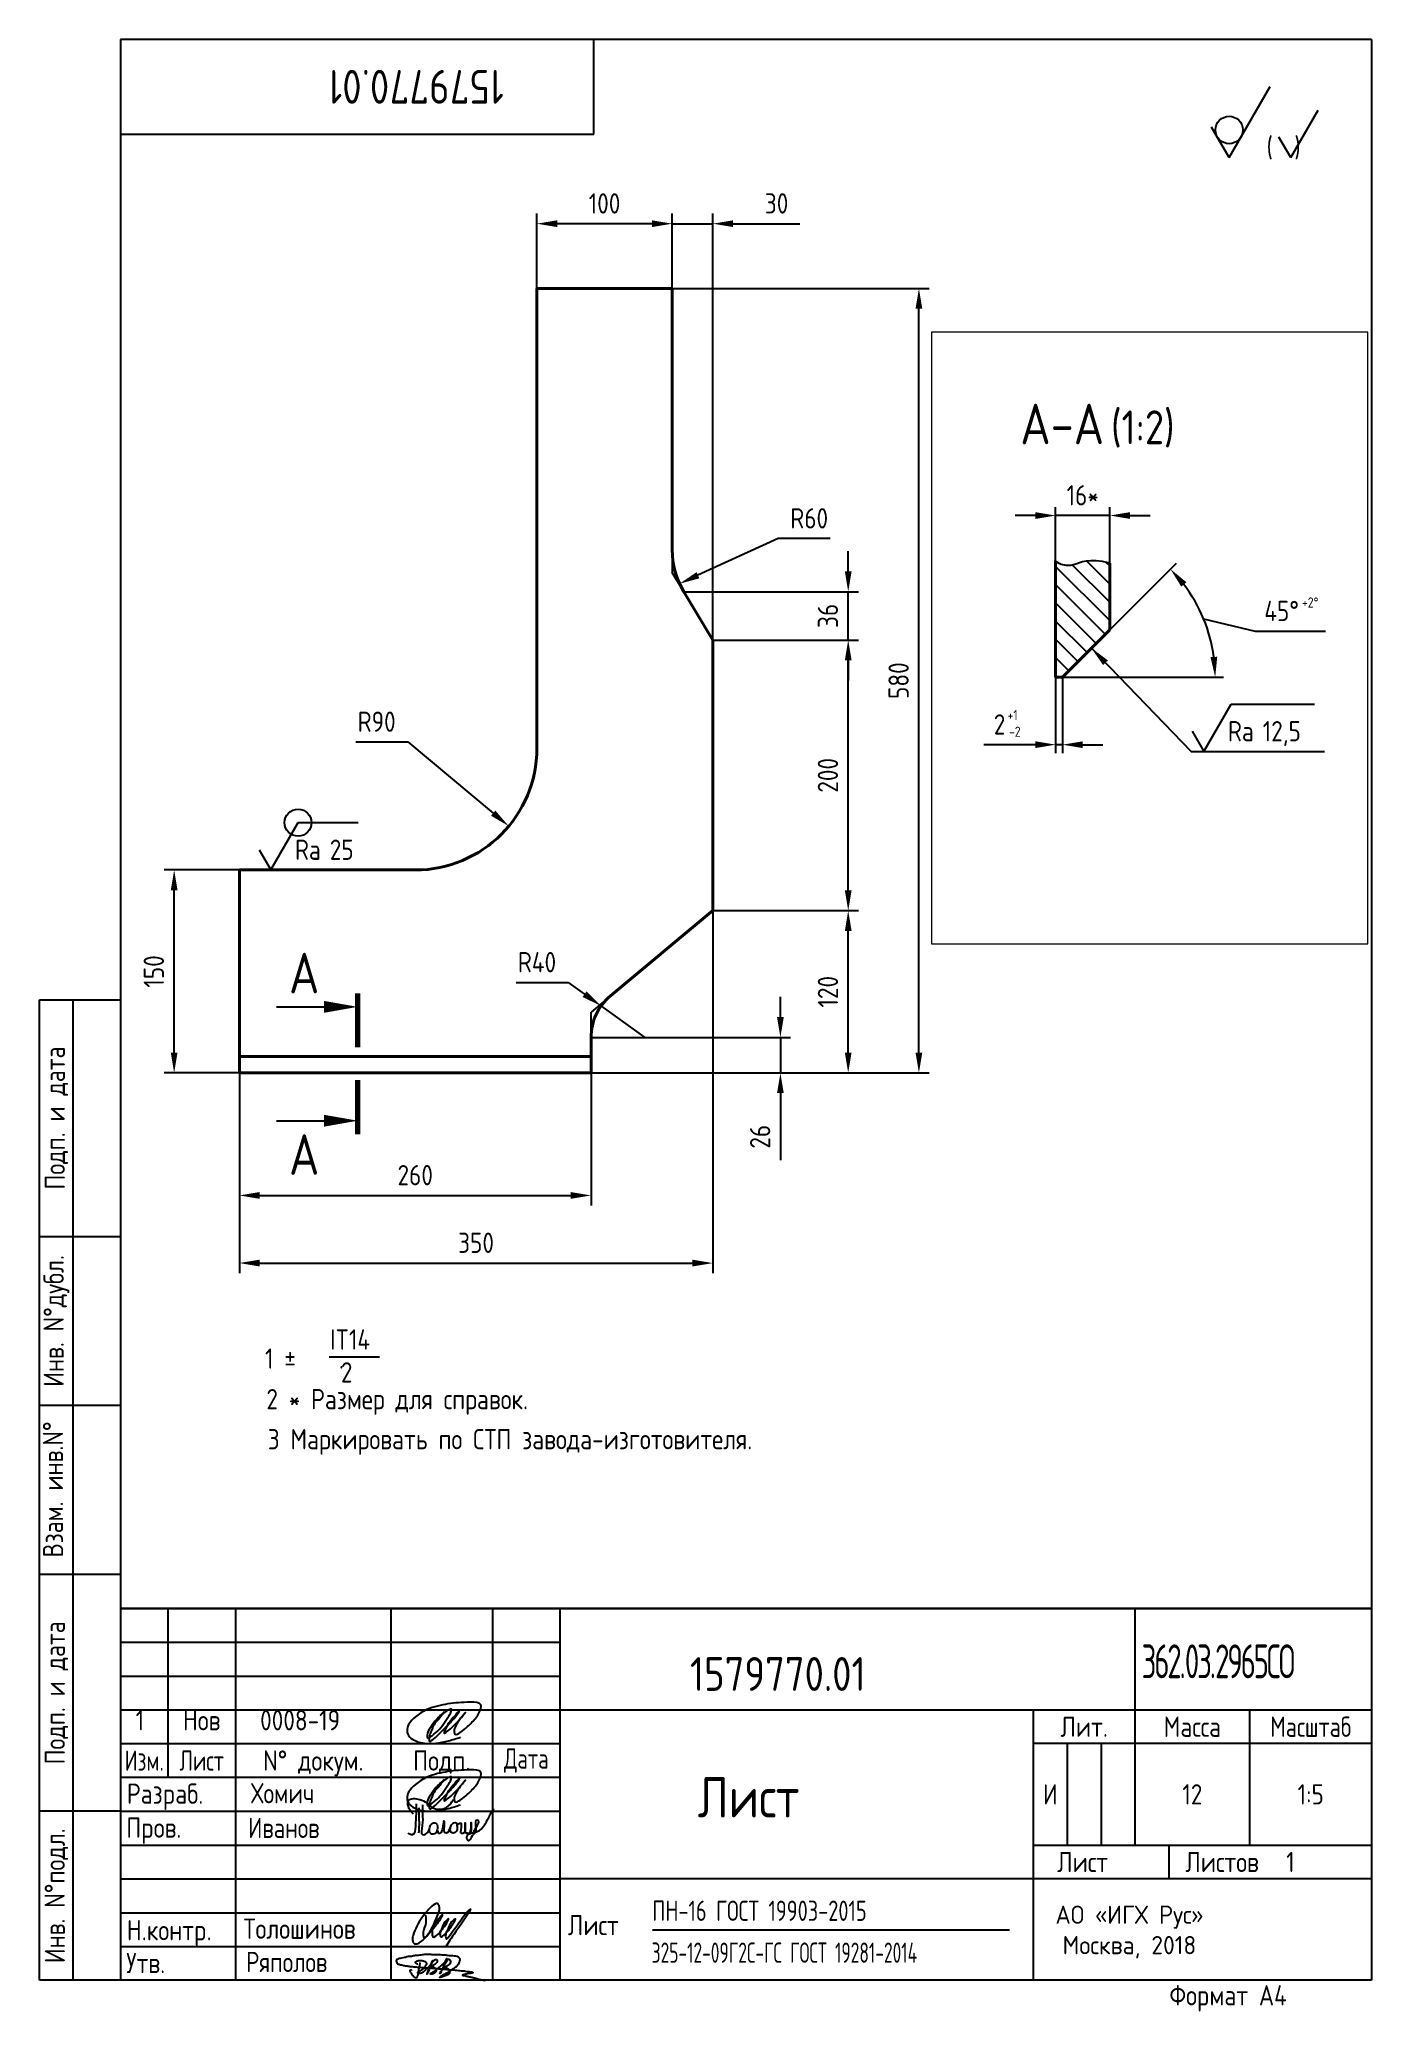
# Paper-space layout 'A4_protect' of a CAD drawing. Header units: millimetres. Extents: x 8 to 205, y 0 to 292.
# The model-space entities are those that its viewports show. They can reach past a viewport. Long polylines and large blocks are cut down to what shows.
import ezdxf
from ezdxf.enums import TextEntityAlignment as Align

# ---------------------------------------------------------------- set-up
doc = ezdxf.new("R2010")
doc.units = ezdxf.units.MM
doc.header["$LTSCALE"] = 5
doc.linetypes.add('PHANTOM', pattern=[2.5, 1.25, -0.25, 0.25, -0.25, 0.25, -0.25])
doc.layers.add('AM_VIEWS', color=1, linetype='Continuous', lineweight=5, plot=False)
for name, color, linetype in [('Bord', 1, 'Continuous'), ('Cont', 6, 'Continuous'), ('DIM', 7, 'Continuous'), ('Hatch', 2, 'Continuous'), ('PHAN', 5, 'PHANTOM'), ('Text', 3, 'Continuous'), ('Textb', 6, 'Continuous'), ('VPORTI', 7, 'Continuous')]:
    doc.layers.add(name, color=color, linetype=linetype)
doc.layers.add('Con', color=6, linetype='Continuous', lineweight=15)
doc.layers.get('VPORTI').off()
doc.styles.add('Style1', font='romans.shx', dxfattribs={"width": 0.8})
doc.dimstyles.new('Anqular_2', dxfattribs={"dimscale": 2, "dimtxt": 3, "dimasz": 3, "dimexe": 1.25, "dimexo": 0, "dimgap": 1.5, "dimtad": 2, "dimtoh": 1, "dimtxsty": 'Style1', "dimcen": 2.5, "dimclrt": 3, "dimadec": 0, "dimazin": 0, "dimtfac": 1, "dimtmove": 1, "dimatfit": 3, "dimfxl": 1, "dimarcsym": 0})
doc.dimstyles.new('Copy(2) of LIN5', dxfattribs={"dimscale": 5, "dimtxt": 3, "dimasz": 3, "dimexe": 1.5, "dimexo": 0, "dimgap": 1.5, "dimtad": 1, "dimtoh": 1, "dimdec": 0, "dimzin": 13, "dimdsep": 46, "dimtxsty": 'Style1', "dimcen": 0, "dimclrt": 3, "dimadec": 0, "dimazin": 0, "dimtfac": 1, "dimtdec": 0, "dimtmove": 0, "dimatfit": 3, "dimfxl": 1, "dimtolj": 1, "dimtzin": 13, "dimarcsym": 0})
doc.dimstyles.new('LIN5', dxfattribs={"dimscale": 5, "dimtxt": 3, "dimasz": 3, "dimexe": 1.5, "dimexo": 0, "dimgap": 1.5, "dimtad": 1, "dimdec": 0, "dimzin": 13, "dimdsep": 46, "dimtxsty": 'Style1', "dimcen": 0, "dimclrt": 3, "dimadec": 0, "dimazin": 0, "dimtfac": 1, "dimtdec": 0, "dimtmove": 0, "dimatfit": 3, "dimfxl": 1, "dimtolj": 1, "dimtzin": 13, "dimarcsym": 0})
doc.dimstyles.new('Lin_2', dxfattribs={"dimscale": 2, "dimtxt": 3, "dimasz": 3, "dimexe": 1.25, "dimexo": 0, "dimgap": 1.5, "dimtad": 1, "dimtxsty": 'Style1', "dimcen": 2.5, "dimclrt": 3, "dimadec": 0, "dimazin": 0, "dimtfac": 1, "dimtmove": 0, "dimatfit": 3, "dimfxl": 1, "dimarcsym": 0})

psp = doc.layouts.new('A4_protect')

# ---------------------------------------------------------------- texts
at = {"layer": 'Con', "insert": (170.99, 54.67), "char_height": 5, "width": 72.4235, "attachment_point": 1, "line_spacing_factor": 0.8, "style": 'Style1'}
psp.add_mtext('{\\W0.6;\\T0.8;362.03.2965СО}', dxfattribs=at)
at = {"layer": 'Text', "style": 'Style1', "width": 0.8}
for s, p in [('Подп. и дата', (10.5, 132.5)), ('Инв. N%%dдубл.', (10.5, 102.5)), ('Взам. инв.N%%d ', (10, 78.38)), ('Подп. и дата', (10.5, 47.5)), ('Инв. N%%dподл.', (10.5, 17.5))]:
    psp.add_text(s, height=3, rotation=90, dxfattribs=at).set_placement(p, align=Align.MIDDLE)
at = {"layer": 'Text', "style": 'Style1'}
for s, width, p in [('IT14', 0.8, (50.99, 98.26)), ('1 %%P    .', 0.8, (41.37, 95.44)), (' 2', 0.8, (50.99, 93.4)), ('2 * Размер для справок.', 0.8, (41.57, 89.44)), ('3 Маркировать по СТП завода-изготовителя.', 0.8, (41.77, 83.52)), ('Разpаб.', 0.8, (20.92, 31.1)), ('Хомич', 0.77, (39.29, 31.17)), ('Пpов.', 0.8, (20.84, 26.08)), ('Иванов', 0.77, (38.86, 26.04)), ('Лист', 0.8, (86.15, 11.67)), ('ПН-16 ГОСТ 19903-2015', 0.7, (98.62, 13.79)), ('Н.контp.', 0.8, (20.92, 10.92)), ('Толошинов', 0.8, (38.19, 11.13)), ('Утв.', 0.8, (20.84, 6.06)), ('Ряполов', 0.77, (38.55, 6.21)), ('325-12-09Г2С-ГС ГОСТ 19281-2014', 0.6, (98.54, 7.59)), ('Фоpмат А4', 0.8, (175.11, 1.29))]:
    psp.add_text(s, height=3, dxfattribs=dict(at, width=width)).set_placement(p)
at = {"layer": 'Text', "style": 'Style1', "width": 0.8}
for s, p in [('1', (22.87, 41.96)), ('Нов', (31.99, 41.96)), ('0008-19', (46.55, 41.96))]:
    psp.add_text(s, height=3, dxfattribs=at).set_placement(p, align=Align.CENTER)
at = {"layer": 'Text', "style": 'Style1'}
for s, width, p in [('Лит.', 0.8, (162.5, 42.5)), ('Масса', 0.8, (178.5, 42.5)), ('Масштаб', 0.75, (196, 42.5)), ('Изм.', 0.7, (23.5, 37.5)), ('Лист', 0.7, (32, 37.5)), ('N%%d докум.', 0.8, (48.5, 37.5)), ('Подп.', 0.8, (67.5, 37.5)), ('Лист', 0.8, (162.27, 22.5)), ('Листов', 0.8, (182.9, 22.5))]:
    psp.add_text(s, height=3, dxfattribs=dict(at, width=width)).set_placement(p, align=Align.MIDDLE_CENTER)
at = {"layer": 'Text', "style": 'Style1', "width": 0.7}
psp.add_text('Дата', height=3, dxfattribs=at).set_placement((80, 37.5), align=Align.MIDDLE)
at = {"layer": 'Text', "insert": (169.19, 12.14), "char_height": 2.7, "width": 28.4331, "attachment_point": 5, "style": 'Style1'}
psp.add_mtext('{\\W0.9;АО }«{\\W0.9;ИГХ\\~Рус}»{\\W0.9;\\PМосква, 2018}', dxfattribs=at)
at = {"layer": 'Text', "style": 'Style1', "width": 0.8}
for tag, text, p in [('И', 'И', (157.49, 32.5)), ('12', '', (178.5, 32.5)), ('1:5', '', (196, 32.5))]:
    psp.add_attdef(tag, text=text, height=3, dxfattribs=at).set_placement(p, align=Align.MIDDLE)
psp.add_attdef('1', text='', height=3, dxfattribs=at).set_placement((193, 22.5), align=Align.MIDDLE_CENTER)
at = {"layer": 'Textb', "style": 'Style1', "width": 0.8}
psp.add_text('1579770.01', height=5, rotation=180, dxfattribs=at).set_placement((76.67, 287.5))
for s, height, p in [('1579770.01', 5, (104.21, 47.8)), ('Лист', 6, (105.36, 29.08))]:
    psp.add_text(s, height=height, dxfattribs=at).set_placement(p)

msp = doc.modelspace()

# ---------------------------------------------------------------- texts
at = {"layer": 'Text', "style": 'Style1', "width": 0.8}
for s, p in [('+2%%d', (6885.228, -712.54)), ('+1', (6798.152, -745.863)), ('-2', (6798.56, -750.765))]:
    msp.add_text(s, height=3, dxfattribs=at).set_placement(p)

# ---------------------------------------------------------------- blocks, each defined once
blk = doc.blocks.new('sherISO_12')
at = {"layer": 'Cont'}
for q in [(-15, -6.96), (-23.66, -12.96)]:
    blk.add_line((-21.06, -17.46), q, dxfattribs=at)
blk.add_circle((-21.06, -13.39), 2.03, dxfattribs=at)
at = {"layer": 'Text'}
for q in [(-7.92, -10.46), (-13.69, -14.46)]:
    blk.add_line((-11.96, -17.46), q, dxfattribs=at)
at = {"layer": 'Text', "style": 'Style1', "width": 0.8}
blk.add_text('(  )', height=3, dxfattribs=at).set_placement((-15.53, -17.46))
blk = doc.blocks.new('A$C63F45750')
at = {"layer": 'Text'}
for points, knots in [([(3.17, 2.37), (3.12, 2.38), (3.04, 2.41), (2.94, 2.5), (2.85, 2.57), (2.79, 2.69), (2.87, 2.77), (2.99, 2.84), (3.16, 2.89), (3.36, 2.93), (3.6, 2.95), (3.82, 2.92), (4.05, 2.87), (4.25, 2.78), (4.45, 2.63), (4.46, 2.42), (4.38, 2.26), (4.28, 2.1), (4.17, 1.94), (4.03, 1.78), (3.89, 1.62), (3.75, 1.52), (3.63, 1.43), (3.49, 1.36), (3.35, 1.3), (3.24, 1.25), (3.16, 1.21), (3.12, 1.15), (3.19, 1.1), (3.27, 1.09), (3.4, 1.07), (3.55, 1.07), (3.72, 1.12), (3.92, 1.19), (4.1, 1.34), (4.26, 1.51), (4.44, 1.65), (4.59, 1.81), (4.74, 1.93), (4.84, 2.04), (4.93, 2.14), (5.07, 2.29), (5.19, 2.53), (5.28, 2.68), (5.35, 2.96), (5.23, 2.66), (5.2, 2.44), (5.04, 2.09), (4.95, 1.81), (4.86, 1.57), (4.75, 1.31), (4.67, 1.12), (4.46, 0.78), (4.62, 1.17), (4.71, 1.45), (4.88, 1.74), (5.01, 2), (5.08, 2.19), (5.19, 2.4), (5.32, 2.58), (5.4, 2.75), (5.52, 2.89), (5.65, 3.04), (5.85, 3.1), (6.02, 3.03), (6.08, 2.87), (6.03, 2.7), (5.9, 2.51), (5.7, 2.37), (5.55, 2.23), (5.4, 2.17), (5.31, 2.12), (5.12, 2.09), (5.35, 2.07), (5.48, 2), (5.64, 1.93), (5.75, 1.8), (5.85, 1.67), (5.89, 1.54), (5.89, 1.37), (5.8, 1.2), (5.63, 1.06), (5.41, 0.94), (5.23, 0.86), (5.02, 0.92), (5.13, 1.1), (5.28, 1.16), (5.44, 1.27), (5.61, 1.36), (5.74, 1.46), (5.86, 1.53), (5.95, 1.61), (6.05, 1.69), (6.15, 1.77), (6.28, 1.87), (6.46, 2.02), (6.65, 2.19), (6.83, 2.37), (6.98, 2.49), (7.11, 2.61), (7.2, 2.74), (7.32, 2.84), (7.42, 2.97), (7.48, 3.08), (7.48, 3.27), (7.34, 3.08), (7.28, 2.94), (7.18, 2.69), (7.1, 2.46), (7, 2.22), (6.93, 1.98), (6.83, 1.78), (6.73, 1.55), (6.67, 1.34), (6.6, 1.14), (6.56, 1.03), (6.39, 0.99), (6.62, 1.33), (6.75, 1.54), (6.93, 1.87), (7.05, 2.08), (7.18, 2.32), (7.33, 2.6), (7.47, 2.89), (7.6, 3.07), (7.79, 3.18), (7.95, 3.01), (8, 2.81), (7.99, 2.62), (7.94, 2.46), (7.83, 2.33), (7.69, 2.22), (7.53, 2.11), (7.37, 2.03), (7.21, 1.99), (7.11, 1.97), (6.89, 1.98), (7.07, 1.94), (7.15, 1.9), (7.27, 1.88), (7.39, 1.84), (7.52, 1.81), (7.62, 1.72), (7.7, 1.62), (7.78, 1.51), (7.83, 1.39), (7.87, 1.26), (7.88, 1.13), (7.86, 0.99), (7.75, 0.88), (7.6, 0.77), (7.4, 0.73), (7.19, 0.66), (6.97, 0.55), (6.71, 0.48), (6.57, 0.44), (6.42, 0.42), (6.52, 0.58), (6.61, 0.64), (6.81, 0.78), (7.06, 0.89), (7.33, 1.04), (7.55, 1.16), (7.7, 1.24), (7.84, 1.32), (7.99, 1.43), (8.21, 1.58), (8.48, 1.76), (8.74, 1.95), (8.97, 2.12), (9.1, 2.29), (9.23, 2.44), (9.3, 2.6), (9.37, 2.74), (9.42, 2.92), (9.45, 3.13), (9.21, 3.48), (8.67, 3.59), (8.09, 3.63), (7.57, 3.66), (7.06, 3.74), (6.57, 3.75), (6.09, 3.74), (5.67, 3.78), (5.28, 3.78), (4.96, 3.81), (4.65, 3.83), (4.31, 3.82), (3.97, 3.79), (3.61, 3.74), (3.22, 3.67), (2.86, 3.66), (2.53, 3.61), (2.18, 3.52), (1.78, 3.54), (1.38, 3.37), (0.96, 3.35), (0.58, 3.24), (0.25, 3.19), (0.03, 3.06), (-0.03, 2.83), (0.02, 2.6), (0.26, 2.38), (0.59, 2.33), (1, 2.2), (1.48, 2.15), (1.93, 2.05), (2.35, 2.02), (2.72, 2.01), (3.11, 1.94), (3.68, 1.94), (4.25, 1.83), (4.91, 1.87), (5.53, 1.76), (6.13, 1.72), (6.73, 1.71), (7.32, 1.62), (7.99, 1.55), (8.64, 1.54), (9.16, 1.46), (9.61, 1.42), (10.03, 1.4), (10.41, 1.32), (10.73, 1.29), (11.01, 1.24), (11.18, 1.23), (11.42, 1.14), (11.18, 1.06), (11.01, 1.03), (10.71, 0.98), (10.37, 0.92), (10.1, 0.91), (9.65, 0.75), (10.22, 0.67), (10.54, 0.59), (11.08, 0.47), (11.61, 0.35), (12.17, 0.15), (12.64, 0.08), (12.98, 0.03), (13.11, 0.01), (13.18, 0)], [0, 0, 0, 0, 0.153866, 0.270441, 0.388867, 0.510533, 0.592156, 0.71333, 0.90842, 1.11344, 1.349254, 1.61246, 1.782219, 2.047249, 2.291879, 2.451528, 2.651081, 2.806158, 3.017979, 3.227348, 3.462381, 3.633009, 3.75766, 3.920516, 4.080796, 4.214529, 4.291786, 4.349969, 4.397594, 4.50822, 4.594826, 4.799244, 4.954392, 5.128468, 5.437537, 5.632649, 5.842485, 6.094987, 6.293219, 6.410959, 6.551192, 6.687808, 7.022147, 7.294342, 7.425356, 7.52079, 7.946481, 8.313051, 8.59833, 8.833695, 9.090496, 9.427695, 9.601191, 9.883219, 10.093306, 10.673943, 10.798776, 10.974628, 11.287247, 11.486184, 11.648652, 11.848902, 12.027194, 12.25348, 12.40059, 12.537783, 12.716293, 12.91523, 13.208551, 13.438489, 13.549668, 13.67779, 13.77127, 13.930001, 14.029091, 14.272112, 14.434836, 14.547084, 14.739051, 14.830983, 15.061241, 15.268922, 15.500489, 15.788979, 15.879568, 16.024283, 16.221854, 16.418714, 16.593102, 16.783247, 16.91018, 17.018213, 17.135263, 17.278205, 17.430482, 17.620087, 17.979626, 18.191789, 18.388716, 18.565718, 18.714854, 18.857929, 19.039974, 19.171375, 19.283034, 19.400085, 19.618058, 19.882245, 20.150781, 20.377854, 20.649532, 20.89723, 21.042543, 21.40016, 21.557817, 21.667145, 21.752781, 21.926256, 22.412297, 22.813145, 22.961412, 23.171289, 23.607257, 23.940428, 24.110007, 24.291214, 24.48084, 24.697609, 24.904078, 25.034245, 25.218018, 25.407651, 25.573473, 25.787447, 25.930292, 26.051316, 26.18846, 26.285312, 26.406799, 26.52425, 26.630463, 26.793722, 26.898606, 27.029313, 27.171012, 27.314101, 27.419918, 27.580557, 27.709367, 27.829268, 28.024364, 28.266961, 28.41242, 28.705761, 28.989137, 29.187748, 29.233768, 29.332802, 29.529535, 29.667094, 30.039923, 30.332117, 30.61061, 30.769982, 30.856778, 31.109923, 31.313488, 31.656425, 32.066331, 32.296628, 32.49714, 32.710276, 32.891468, 33.014834, 33.177747, 33.444503, 33.618009, 34.409008, 34.914636, 35.419802, 35.95397, 36.458179, 36.88069, 37.388403, 37.738353, 38.034261, 38.353468, 38.693154, 39.037638, 39.391136, 39.787481, 40.203773, 40.488977, 40.784975, 41.26625, 41.668005, 42.070065, 42.499388, 42.869834, 43.079573, 43.213439, 43.554591, 43.717296, 44.153724, 44.506336, 45.019111, 45.587859, 45.90191, 46.270392, 46.703958, 47.093115, 47.952647, 48.44014, 49.079253, 49.808223, 50.268654, 50.851051, 51.604831, 52.298429, 52.776925, 53.1907, 53.661988, 54.042386, 54.348524, 54.616841, 54.853814, 54.983777, 55.126096, 55.333328, 55.613101, 56.008732, 56.315809, 56.59982, 56.87931, 57.399251, 57.889617, 58.432507, 59.066698, 59.660314, 59.862668, 60.07277, 60.07277, 60.07277, 60.07277]), ([(2.31, 1.53), (2.26, 1.52), (2.17, 1.51), (2.06, 1.48), (1.93, 1.38), (2.07, 1.25), (2.14, 1.11), (2.26, 0.93), (2.39, 0.72), (2.57, 0.54), (2.71, 0.44), (2.86, 0.4), (3.02, 0.43), (3.14, 0.54), (3.21, 0.79), (3.25, 1.07), (3.31, 1.4), (3.35, 1.67), (3.38, 1.92), (3.47, 2.19), (3.5, 2.43), (3.54, 2.59), (3.56, 2.64)], [0, 0, 0, 0, 0.15847, 0.269731, 0.363591, 0.555514, 0.688037, 0.848606, 1.204359, 1.433632, 1.58673, 1.729549, 1.880686, 2.057874, 2.19169, 2.63505, 2.928153, 3.184121, 3.441863, 3.696117, 4.025873, 4.178055, 4.178055, 4.178055, 4.178055])]:
    blk.add_open_spline(points, degree=3, knots=knots, dxfattribs=at)
blk = doc.blocks.new('A$C4F4A4F5D')
at = {"layer": 'Text', "lineweight": 25}
for points, knots in [([(0.76, 2.84), (0.53, 3.07), (0.02, 3.58), (-0.25, 5.26), (1.65, 5.12), (2.72, 4.57), (3.71, 3.46), (5.71, 3.44), (6.39, 4.52), (6.67, 4.97)], [0, 0, 0, 0, 0.995549, 2.196439, 3.853213, 4.970011, 6.02292, 8.170898, 9.705386, 9.705386, 9.705386, 9.705386]), ([(1.19, 4.34), (1.17, 3.4), (1.13, 2.06), (0.98, -0.44), (0.2, -0.16), (0.03, -0.03), (0, 0)], [0, 0, 0, 0, 3.274293, 4.654149, 5.171803, 5.30168, 5.30168, 5.30168, 5.30168]), ([(1.58, 3.74), (1.58, 3.25), (1.58, 2.32), (1.61, 1.07), (1.55, 0.31), (1.53, 0)], [0, 0, 0, 0, 1.453969, 2.804084, 3.740223, 3.740223, 3.740223, 3.740223]), ([(2.1, 4.21), (2.1, 3.72), (2.08, 2.67), (2.22, 1.45), (1.71, -0.56), (3.23, 0.14), (3.06, 1.09), (3.85, 1.74), (4.43, 1.17), (4.31, 0.54), (4.11, -0.15), (3.33, -0.21), (3.11, 0.28), (3.13, 0.53), (3.14, 0.66)], [0, 0, 0, 0, 1.402041, 3.063923, 4.415037, 5.298701, 6.374637, 7.087927, 7.603499, 8.330482, 8.911132, 9.613125, 9.996533, 10.366919, 10.366919, 10.366919, 10.366919]), ([(7.18, 1.27), (7.27, 1.3), (7.44, 1.37), (7.78, 1.56), (7.87, 1.06), (7.83, 0.71), (7.66, -0.05), (8.07, 0.01), (8.43, 0.12), (8.39, 0.68), (8.46, 1.9), (8.39, 0.94), (8.43, 0.6), (8.37, 0.05), (8.74, 0.07), (9.11, -0.03), (9.26, 0.49), (9.33, 0.95), (9.27, 1.34), (9.32, 1.77), (9.28, 0.91), (9.34, 0.6), (9.2, 0.14), (9.65, -0.01), (9.83, 0.61), (10.14, 1.03), (10.6, 1.72), (9.95, 2.11), (9.91, 1.23), (10.07, 0.69), (9.92, 0), (9.35, -0.37), (8.95, -1.56), (8.34, 0.07), (10.28, -0.02), (11.26, 1.1), (11.82, 2.15), (12.24, 3.04), (12.52, 3.46), (12.65, 3.65)], [0, 0, 0, 0, 0.305783, 0.619019, 0.796582, 1.5526, 2.082394, 2.34716, 2.5822, 3.136594, 4.040413, 4.363654, 5.267311, 5.441668, 5.78494, 6.114287, 6.466434, 7.104395, 7.620812, 7.679251, 8.272982, 8.692439, 9.1059, 9.338721, 9.784511, 10.568279, 11.297869, 11.566962, 12.285888, 12.851793, 13.545205, 14.102749, 15.055561, 15.671649, 17.422398, 18.699613, 20.16544, 20.963871, 21.66672, 21.66672, 21.66672, 21.66672]), ([(4.28, 0.44), (4.31, 0.37), (4.37, 0.25), (4.41, 0.06), (4.62, -0.05), (5, 0.18), (5.14, 0.84), (5.2, 1.3), (5.31, 2.06), (5.31, 1.17), (5.3, 0.78), (5.2, 0.26), (5.58, -0.01), (5.91, 0.16), (6.08, 0.5), (6.26, 0.9), (6.43, 1.31), (6.72, 1.59), (7.17, 1.58), (7.18, 1.05), (7.31, 0.57), (6.99, 0.02), (6.34, -0.02), (6.17, 0.51), (6.24, 0.79), (6.27, 0.92)], [0, 0, 0, 0, 0.247339, 0.413433, 0.559308, 0.874045, 1.558567, 2.392422, 2.645523, 3.22433, 3.719885, 4.231527, 4.573657, 4.879974, 5.190145, 5.704595, 6.19318, 6.529505, 6.863422, 7.269696, 7.83948, 8.395909, 8.926487, 9.378613, 9.791445, 9.791445, 9.791445, 9.791445])]:
    blk.add_open_spline(points, degree=3, knots=knots, dxfattribs=at)
blk = doc.blocks.new('*D7')
at = {"layer": 'Defpoints', "color": 0, "transparency": 16777216}
for p in [(6676.43, -370.44), (6936.43, -370.44), (6936.43, -461.06)]:
    blk.add_point(p, dxfattribs=at)
at = {"layer": 'DIM', "color": 0, "lineweight": -2, "transparency": 16777216}
for p, q in [((6676.43, -370.44), (6676.43, -468.56)), ((6936.43, -370.44), (6936.43, -468.56)), ((6691.43, -461.06), (6921.43, -461.06))]:
    blk.add_line(p, q, dxfattribs=at)
at = {"layer": 'DIM', "color": 0, "transparency": 16777216}
for points in [[(6691.43, -458.56), (6691.43, -463.56), (6676.43, -461.06)], [(6921.43, -458.56), (6921.43, -463.56), (6936.43, -461.06)]]:
    blk.add_solid(points, dxfattribs=at)
at = {"layer": 'DIM', "color": 3, "transparency": 16777216, "insert": (6806.43, -446.06), "char_height": 15, "attachment_point": 5, "style": 'Style1'}
blk.add_mtext('\\A1;260', dxfattribs=at)
blk = doc.blocks.new('*D8')
at = {"layer": 'Defpoints', "color": 0, "transparency": 16777216}
for p in [(7026.43, -250.44), (6676.43, -370.44), (7026.43, -511.06)]:
    blk.add_point(p, dxfattribs=at)
at = {"layer": 'DIM', "color": 0, "lineweight": -2, "transparency": 16777216}
for p, q in [((7026.43, -250.44), (7026.43, -518.56)), ((6676.43, -370.44), (6676.43, -518.56)), ((6691.43, -511.06), (7011.43, -511.06))]:
    blk.add_line(p, q, dxfattribs=at)
at = {"layer": 'DIM', "color": 0, "transparency": 16777216}
for points in [[(6691.43, -508.56), (6691.43, -513.56), (6676.43, -511.06)], [(7011.43, -508.56), (7011.43, -513.56), (7026.43, -511.06)]]:
    blk.add_solid(points, dxfattribs=at)
at = {"layer": 'DIM', "color": 3, "transparency": 16777216, "insert": (6851.43, -496.06), "char_height": 15, "attachment_point": 5, "style": 'Style1'}
blk.add_mtext('\\A1;350', dxfattribs=at)
blk = doc.blocks.new('*D9')
at = {"layer": 'Defpoints', "color": 0, "transparency": 16777216}
for p in [(6628.17, -220.44), (6676.43, -220.44), (6676.43, -370.44)]:
    blk.add_point(p, dxfattribs=at)
at = {"layer": 'DIM', "color": 0, "lineweight": -2, "transparency": 16777216}
for p, q in [((6676.43, -220.44), (6620.67, -220.44)), ((6628.17, -355.44), (6628.17, -235.44)), ((6676.43, -370.44), (6620.67, -370.44))]:
    blk.add_line(p, q, dxfattribs=at)
at = {"layer": 'DIM', "color": 0, "transparency": 16777216}
for points in [[(6625.67, -235.44), (6630.67, -235.44), (6628.17, -220.44)], [(6625.67, -355.44), (6630.67, -355.44), (6628.17, -370.44)]]:
    blk.add_solid(points, dxfattribs=at)
at = {"layer": 'DIM', "color": 3, "transparency": 16777216, "insert": (6613.17, -295.44), "char_height": 15, "attachment_point": 5, "rotation": 90, "style": 'Style1'}
blk.add_mtext('\\A1;150', dxfattribs=at)
blk = doc.blocks.new('*D10')
at = {"layer": 'Defpoints', "color": 0, "transparency": 16777216}
for p in [(6936.43, -344.18), (7076.44, -344.18), (6936.43, -370.44)]:
    blk.add_point(p, dxfattribs=at)
at = {"layer": 'DIM', "color": 0, "lineweight": -2, "transparency": 16777216}
for p, q in [((7076.44, -329.18), (7076.44, -314.18)), ((6936.43, -344.18), (7083.94, -344.18)), ((7076.44, -344.18), (7076.44, -370.44)), ((6936.43, -370.44), (7083.94, -370.44)), ((7076.44, -385.44), (7076.44, -434.87))]:
    blk.add_line(p, q, dxfattribs=at)
at = {"layer": 'DIM', "color": 0, "transparency": 16777216}
for points in [[(7073.94, -329.18), (7078.94, -329.18), (7076.44, -344.18)], [(7073.94, -385.44), (7078.94, -385.44), (7076.44, -370.44)]]:
    blk.add_solid(points, dxfattribs=at)
at = {"layer": 'DIM', "color": 3, "transparency": 16777216, "insert": (7061.44, -417.66), "char_height": 15, "attachment_point": 5, "rotation": 90, "style": 'Style1'}
blk.add_mtext('\\A1;26', dxfattribs=at)
blk = doc.blocks.new('*D11')
at = {"layer": 'Defpoints', "color": 0, "transparency": 16777216}
for p in [(7026.43, -250.44), (7126.59, -250.44), (6936.43, -370.44)]:
    blk.add_point(p, dxfattribs=at)
at = {"layer": 'DIM', "color": 0, "lineweight": -2, "transparency": 16777216}
for p, q in [((7026.43, -250.44), (7134.09, -250.44)), ((7126.59, -355.44), (7126.59, -265.44)), ((6936.43, -370.44), (7134.09, -370.44))]:
    blk.add_line(p, q, dxfattribs=at)
at = {"layer": 'DIM', "color": 0, "transparency": 16777216}
for points in [[(7124.09, -265.44), (7129.09, -265.44), (7126.59, -250.44)], [(7124.09, -355.44), (7129.09, -355.44), (7126.59, -370.44)]]:
    blk.add_solid(points, dxfattribs=at)
at = {"layer": 'DIM', "color": 3, "transparency": 16777216, "insert": (7111.59, -310.44), "char_height": 15, "attachment_point": 5, "rotation": 90, "style": 'Style1'}
blk.add_mtext('\\A1;120', dxfattribs=at)
blk = doc.blocks.new('*D12')
at = {"layer": 'Defpoints', "color": 0, "transparency": 16777216}
for p in [(7026.43, -50.44), (7126.59, -50.44), (7026.43, -250.44)]:
    blk.add_point(p, dxfattribs=at)
at = {"layer": 'DIM', "color": 0, "lineweight": -2, "transparency": 16777216}
for p, q in [((7026.43, -50.44), (7134.09, -50.44)), ((7126.59, -235.44), (7126.59, -65.44)), ((7026.43, -250.44), (7134.09, -250.44))]:
    blk.add_line(p, q, dxfattribs=at)
at = {"layer": 'DIM', "color": 0, "transparency": 16777216}
for points in [[(7124.09, -65.44), (7129.09, -65.44), (7126.59, -50.44)], [(7124.09, -235.44), (7129.09, -235.44), (7126.59, -250.44)]]:
    blk.add_solid(points, dxfattribs=at)
at = {"layer": 'DIM', "color": 3, "transparency": 16777216, "insert": (7111.59, -150.44), "char_height": 15, "attachment_point": 5, "rotation": 90, "style": 'Style1'}
blk.add_mtext('\\A1;200', dxfattribs=at)
blk = doc.blocks.new('*D13')
at = {"layer": 'Defpoints', "color": 0, "transparency": 16777216}
for p in [(6996.43, 209.56), (7178.86, 209.56), (6936.43, -370.44)]:
    blk.add_point(p, dxfattribs=at)
at = {"layer": 'DIM', "color": 0, "lineweight": -2, "transparency": 16777216}
for p, q in [((6996.43, 209.56), (7186.36, 209.56)), ((7178.86, -355.44), (7178.86, 194.56)), ((6936.43, -370.44), (7186.36, -370.44))]:
    blk.add_line(p, q, dxfattribs=at)
at = {"layer": 'DIM', "color": 0, "transparency": 16777216}
for points in [[(7176.36, 194.56), (7181.36, 194.56), (7178.86, 209.56)], [(7176.36, -355.44), (7181.36, -355.44), (7178.86, -370.44)]]:
    blk.add_solid(points, dxfattribs=at)
at = {"layer": 'DIM', "color": 3, "transparency": 16777216, "insert": (7163.86, -80.44), "char_height": 15, "attachment_point": 5, "rotation": 90, "style": 'Style1'}
blk.add_mtext('\\A1;580', dxfattribs=at)
blk = doc.blocks.new('*D14')
at = {"layer": 'Defpoints', "color": 0, "transparency": 16777216}
for p in [(6896.43, 257.4), (6896.43, 209.56), (6996.43, 209.56)]:
    blk.add_point(p, dxfattribs=at)
at = {"layer": 'DIM', "color": 0, "lineweight": -2, "transparency": 16777216}
for p, q in [((6896.43, 209.56), (6896.43, 264.9)), ((6996.43, 209.56), (6996.43, 264.9)), ((6981.43, 257.4), (6911.43, 257.4))]:
    blk.add_line(p, q, dxfattribs=at)
at = {"layer": 'DIM', "color": 0, "transparency": 16777216}
for points in [[(6911.43, 259.9), (6911.43, 254.9), (6896.43, 257.4)], [(6981.43, 259.9), (6981.43, 254.9), (6996.43, 257.4)]]:
    blk.add_solid(points, dxfattribs=at)
at = {"layer": 'DIM', "color": 3, "transparency": 16777216, "insert": (6946.43, 272.4), "char_height": 15, "attachment_point": 5, "style": 'Style1'}
blk.add_mtext('\\A1;100', dxfattribs=at)
blk = doc.blocks.new('*D15')
at = {"layer": 'Defpoints', "color": 0, "transparency": 16777216}
for p in [(7026.43, 257.4), (6996.43, 209.56), (7026.43, -50.44)]:
    blk.add_point(p, dxfattribs=at)
at = {"layer": 'DIM', "color": 0, "lineweight": -2, "transparency": 16777216}
for p, q in [((6996.43, 209.56), (6996.43, 264.9)), ((7026.43, -50.44), (7026.43, 264.9)), ((6981.43, 257.4), (6966.43, 257.4)), ((6996.43, 257.4), (7026.43, 257.4)), ((7041.43, 257.4), (7090.86, 257.4))]:
    blk.add_line(p, q, dxfattribs=at)
at = {"layer": 'DIM', "color": 0, "transparency": 16777216}
for points in [[(6981.43, 259.9), (6981.43, 254.9), (6996.43, 257.4)], [(7041.43, 259.9), (7041.43, 254.9), (7026.43, 257.4)]]:
    blk.add_solid(points, dxfattribs=at)
at = {"layer": 'DIM', "color": 3, "transparency": 16777216, "insert": (7073.64, 272.4), "char_height": 15, "attachment_point": 5, "style": 'Style1'}
blk.add_mtext('\\A1;30', dxfattribs=at)
blk = doc.blocks.new('*D16')
at = {"layer": 'Defpoints', "color": 0, "transparency": 16777216}
for p in [(7004.98, -14.69), (7126.59, -14.69), (7026.43, -50.44)]:
    blk.add_point(p, dxfattribs=at)
at = {"layer": 'DIM', "color": 0, "lineweight": -2, "transparency": 16777216}
for p, q in [((7126.59, 0.31), (7126.59, 15.31)), ((7004.98, -14.69), (7134.09, -14.69)), ((7126.59, -50.44), (7126.59, -14.69)), ((7026.43, -50.44), (7134.09, -50.44)), ((7126.59, -65.44), (7126.59, -80.44))]:
    blk.add_line(p, q, dxfattribs=at)
at = {"layer": 'DIM', "color": 0, "transparency": 16777216}
for points in [[(7124.09, 0.31), (7129.09, 0.31), (7126.59, -14.69)], [(7124.09, -65.44), (7129.09, -65.44), (7126.59, -50.44)]]:
    blk.add_solid(points, dxfattribs=at)
at = {"layer": 'DIM', "color": 3, "transparency": 16777216, "insert": (7111.59, -32.57), "char_height": 15, "attachment_point": 5, "rotation": 90, "style": 'Style1'}
blk.add_mtext('\\A1;36', dxfattribs=at)
blk = doc.blocks.new('*D17')
at = {"layer": 'Defpoints', "color": 0, "transparency": 16777216}
for p in [(7056.43, 16.18), (7001.86, -8.76)]:
    blk.add_point(p, dxfattribs=at)
at = {"layer": 'DIM', "color": 0, "lineweight": -2, "transparency": 16777216}
for p, q in [((7074.81, 24.58), (7015.5, -2.53)), ((7113.17, 24.58), (7074.81, 24.58))]:
    blk.add_line(p, q, dxfattribs=at)
at = {"layer": 'DIM', "color": 0, "transparency": 16777216}
blk.add_solid([(7014.46, -0.25), (7016.54, -4.8), (7001.86, -8.76)], dxfattribs=at)
at = {"layer": 'DIM', "color": 3, "transparency": 16777216, "insert": (7097.74, 39.58), "char_height": 15, "attachment_point": 5, "style": 'Style1'}
blk.add_mtext('\\A1;R60', dxfattribs=at)
blk = doc.blocks.new('*D18')
at = {"layer": 'Defpoints', "color": 0, "transparency": 16777216}
for p in [(6943.84, -320.98), (6976.43, -344.18)]:
    blk.add_point(p, dxfattribs=at)
at = {"layer": 'DIM', "color": 0, "lineweight": -2, "transparency": 16777216}
for p, q in [((6881.04, -303.59), (6919.4, -303.59)), ((6919.4, -303.59), (6931.62, -312.28)), ((6976.43, -344.18), (6943.84, -320.98))]:
    blk.add_line(p, q, dxfattribs=at)
at = {"layer": 'DIM', "color": 0, "transparency": 16777216}
blk.add_solid([(6933.07, -310.25), (6930.17, -314.32), (6943.84, -320.98)], dxfattribs=at)
at = {"layer": 'DIM', "color": 3, "transparency": 16777216, "insert": (6896.47, -288.59), "char_height": 15, "attachment_point": 5, "style": 'Style1'}
blk.add_mtext('\\A1;R40', dxfattribs=at)
blk = doc.blocks.new('A$C6CF913E7')
at = {"layer": 'Text'}
blk.add_circle((0, 0), 2, dxfattribs=at)
blk = doc.blocks.new('sherISO_07')
at = {"layer": 'Text'}
blk.add_line((4.04, 7), (12.93, 7), dxfattribs=at)
blk.add_lwpolyline([(-1.73, 3), (0, 0), (4.04, 7)], dxfattribs=at)
blk.add_blockref('A$C6CF913E7', (4.04, 7))
at = {"layer": 'Text', "style": 'Style1', "width": 0.8}
blk.add_text('Ra', height=3, dxfattribs=at).set_placement((3.58, 1.5))
blk.add_attdef('25', (8.73, 1.5), '', height=3, dxfattribs=at)
blk = doc.blocks.new('*D21')
at = {"layer": 'Defpoints', "color": 0, "transparency": 16777216}
for p in [(6806.43, -130.44), (6875.61, -188.01)]:
    blk.add_point(p, dxfattribs=at)
at = {"layer": 'DIM', "color": 0, "lineweight": -2, "transparency": 16777216}
for p, q in [((6762.48, -125.79), (6800.84, -125.79)), ((6800.84, -125.79), (6864.08, -178.41))]:
    blk.add_line(p, q, dxfattribs=at)
at = {"layer": 'DIM', "color": 0, "transparency": 16777216}
blk.add_solid([(6865.68, -176.49), (6862.48, -180.34), (6875.61, -188.01)], dxfattribs=at)
at = {"layer": 'DIM', "color": 3, "transparency": 16777216, "insert": (6777.91, -110.79), "char_height": 15, "attachment_point": 5, "style": 'Style1'}
blk.add_mtext('\\A1;R90', dxfattribs=at)
blk = doc.blocks.new('*D24')
at = {"layer": 'Defpoints', "color": 0, "transparency": 16777216}
for p in [(6812.35, -685.33), (6828.35, -699.4), (6812.35, -699.97)]:
    blk.add_point(p, dxfattribs=at)
at = {"layer": 'DIM', "color": 0, "lineweight": -2, "transparency": 16777216}
for p, q in [((6806.35, -685.33), (6800.35, -685.33)), ((6812.35, -699.97), (6812.35, -682.83)), ((6828.35, -685.33), (6812.35, -685.33)), ((6828.35, -699.4), (6828.35, -682.83)), ((6834.35, -685.33), (6840.35, -685.33))]:
    blk.add_line(p, q, dxfattribs=at)
at = {"layer": 'DIM', "color": 0, "transparency": 16777216}
for points in [[(6806.35, -684.33), (6806.35, -686.33), (6812.35, -685.33)], [(6834.35, -684.33), (6834.35, -686.33), (6828.35, -685.33)]]:
    blk.add_solid(points, dxfattribs=at)
at = {"layer": 'DIM', "color": 3, "transparency": 16777216, "insert": (6820.35, -679.33), "char_height": 6, "attachment_point": 5, "style": 'Style1'}
blk.add_mtext('16*', dxfattribs=at)
blk = doc.blocks.new('*D25')
at = {"layer": 'Defpoints', "color": 0, "transparency": 16777216}
for p in [(6812.35, -733.14), (6814.35, -733.14), (6812.35, -753.1)]:
    blk.add_point(p, dxfattribs=at)
at = {"layer": 'DIM', "color": 0, "lineweight": -2, "transparency": 16777216}
for p, q in [((6812.35, -733.14), (6812.35, -755.6)), ((6814.35, -733.14), (6814.35, -755.6)), ((6806.35, -753.1), (6791.15, -753.1)), ((6814.35, -753.1), (6812.35, -753.1)), ((6820.35, -753.1), (6826.35, -753.1))]:
    blk.add_line(p, q, dxfattribs=at)
at = {"layer": 'DIM', "color": 0, "transparency": 16777216}
for points in [[(6806.35, -752.1), (6806.35, -754.1), (6812.35, -753.1)], [(6820.35, -752.1), (6820.35, -754.1), (6814.35, -753.1)]]:
    blk.add_solid(points, dxfattribs=at)
at = {"layer": 'DIM', "color": 3, "transparency": 16777216, "insert": (6795.75, -747.1), "char_height": 6, "attachment_point": 5, "style": 'Style1'}
blk.add_mtext('2', dxfattribs=at)
blk = doc.blocks.new('*D26')
at = {"layer": 'Defpoints', "color": 0, "transparency": 16777216}
for p in [(6853.49, -710.54), (6820.16, -727.32), (6812.35, -733.14), (6814.35, -733.14), (6814.35, -733.14)]:
    blk.add_point(p, dxfattribs=at)
at = {"layer": 'DIM', "color": 0, "lineweight": -2, "transparency": 16777216}
for p, q in [((6820.16, -727.32), (6848.07, -699.41)), ((6856.1, -715.84), (6871.38, -719.55)), ((6871.38, -719.55), (6883.98, -719.55)), ((6814.35, -733.14), (6862.04, -733.14))]:
    blk.add_line(p, q, dxfattribs=at)
blk.add_arc((6814.35, -733.14), 45.2, 7.61202, 37.38798, dxfattribs=at)
at = {"layer": 'DIM', "color": 0, "transparency": 16777216}
for points in [[(6849.5, -706.35), (6851.01, -705.04), (6846.3, -701.18)], [(6860.14, -727.09), (6858.15, -727.22), (6859.54, -733.14)]]:
    blk.add_solid(points, dxfattribs=at)
at = {"layer": 'DIM', "color": 3, "transparency": 16777216, "insert": (6879.18, -713.55), "char_height": 6, "attachment_point": 5, "style": 'Style1'}
blk.add_mtext('45°', dxfattribs=at)
blk = doc.blocks.new('ZNAK02')
at = {"layer": 'Textb', "style": 'Style1', "width": 0.8}
blk.add_attdef('А-А', text='', height=6, dxfattribs=at).set_placement((13.92, -0.06), align=Align.RIGHT)
blk.add_attdef('SC(1)', (14.94, -0.06), '', height=5, dxfattribs=at)
blk = doc.blocks.new('razrez02')
at = {"layer": 'Text', "const_width": 0.8}
blk.add_lwpolyline([(0, 6), (0, -2)], dxfattribs=at)
at = {"layer": 'Text'}
blk.add_lwpolyline([(-12, 0), (-5, 0)], dxfattribs=at)
blk.add_lwpolyline([(0, 0, 0, 1.76, 0), (-5, 0, 1.76, 1.76, 0)], format="xyseb", dxfattribs=at)
at = {"layer": 'Textb', "style": 'Style1', "width": 0.8}
blk.add_attdef('А', (-10.16, -8), '', height=6, dxfattribs=at)
blk = doc.blocks.new('sherISO_01')
at = {"layer": 'Text'}
blk.add_line((4.04, 7), (16.36, 7), dxfattribs=at)
blk.add_lwpolyline([(-1.73, 3), (0, 0), (4.04, 7)], dxfattribs=at)
at = {"layer": 'Text', "style": 'Style1', "width": 0.8}
blk.add_text('Ra', height=3, dxfattribs=at).set_placement((3.58, 1.5))
blk.add_attdef('12,5', (8.73, 1.5), '', height=3, dxfattribs=at)

# ---------------------------------------------------------------- dimensions: what is measured, and where the dimension line sits
at = {"layer": 'DIM'}
for base, p1, p2, picture, middle in [((6896.428, 257.405), (6996.428, 209.559), (6896.428, 209.559), '*D14', (6946.428, 272.405)), ((7026.428, 257.405), (6996.428, 209.559), (7026.428, -50.441), '*D15', (7073.642, 272.405)), ((7026.428, -511.064), (6676.428, -370.441), (7026.428, -250.441), '*D8', (6851.428, -496.064)), ((6936.428, -461.064), (6676.428, -370.441), (6936.428, -370.441), '*D7', (6806.428, -446.064))]:
    dim = msp.add_linear_dim(base=base, p1=p1, p2=p2, dimstyle='LIN5', dxfattribs=at)
    dim.commit()
    dim.dimension.update_dxf_attribs({"geometry": picture, "text_midpoint": middle})
for base, p1, p2, picture, middle in [((7178.856, 209.559), (6936.428, -370.441), (6996.428, 209.559), '*D13', (7163.856, -80.441)), ((7126.59, -50.441), (7026.428, -250.441), (7026.428, -50.441), '*D12', (7111.59, -150.441)), ((6628.174, -220.441), (6676.428, -370.441), (6676.428, -220.441), '*D9', (6613.174, -295.441)), ((7126.59, -250.441), (6936.428, -370.441), (7026.428, -250.441), '*D11', (7111.59, -310.441))]:
    dim = msp.add_linear_dim(base=base, p1=p1, p2=p2, angle=90, dimstyle='LIN5', dxfattribs=at)
    dim.commit()
    dim.dimension.update_dxf_attribs({"geometry": picture, "text_midpoint": middle})
for center, mpoint, picture, middle in [((7056.428, 16.178), (7001.857, -8.762), '*D17', (7074.814, 24.581)), ((6806.428, -130.441), (6875.609, -188.008), '*D21', (6800.839, -125.791))]:
    dim = msp.add_radius_dim(center=center, mpoint=mpoint, dimstyle='Copy(2) of LIN5', override={"dimtmove": 1}, dxfattribs=at)
    dim.commit()
    dim.dimension.update_dxf_attribs({"geometry": picture, "text_midpoint": middle, "dimtype": 164})
for base, p1, p2, picture, middle in [((7126.59, -14.692), (7026.428, -50.441), (7004.978, -14.692), '*D16', (7126.59, -32.566)), ((7076.439, -344.176), (6936.428, -370.441), (6936.428, -344.176), '*D10', (7076.439, -417.655))]:
    dim = msp.add_linear_dim(base=base, p1=p1, p2=p2, angle=90, dimstyle='LIN5', dxfattribs=at)
    dim.commit()
    dim.dimension.update_dxf_attribs({"geometry": picture, "text_midpoint": middle, "dimtype": 160})
dim = msp.add_radius_dim(center=(6976.428, -344.176), mpoint=(6943.839, -320.982), dimstyle='Copy(2) of LIN5', dxfattribs=at)
dim.commit()
dim.dimension.update_dxf_attribs({"geometry": '*D18', "text_midpoint": (6896.469, -288.586)})
dim = msp.add_linear_dim(base=(6812.346, -685.331), p1=(6828.346, -699.401), p2=(6812.346, -699.974), text='<>*', dimstyle='Lin_2', dxfattribs=at)
dim.commit()
dim.dimension.update_dxf_attribs({"geometry": '*D24', "text_midpoint": (6820.346, -685.331), "dimtype": 160})
dim = msp.add_angular_dim_2l(base=(6853.486, -710.541), line1=((6814.346, -733.139), (6820.164, -727.321)), line2=((6812.346, -733.139), (6814.346, -733.139)), text='45°', dimstyle='Anqular_2', dxfattribs=at)
dim.commit()
dim.dimension.update_dxf_attribs({"geometry": '*D26', "text_midpoint": (6879.182, -713.547), "dimtype": 162})
dim = msp.add_linear_dim(base=(6812.346, -753.097), p1=(6814.346, -733.139), p2=(6812.346, -733.139), text='2', dimstyle='Lin_2', dxfattribs=at)
dim.commit()
dim.dimension.update_dxf_attribs({"geometry": '*D25', "text_midpoint": (6795.746, -747.097)})

# ---------------------------------------------------------------- hatches: boundary and pattern name
at = {"layer": 'Hatch'}
h = msp.add_hatch(dxfattribs=at)
h.set_pattern_fill('ANSI31', color=256, scale=1.2, angle=90, style=0)
h.set_pattern_definition([(135, (-19.7486, 0), (-2.6940768, -2.6940768), [])])
edge = h.paths.add_edge_path()
edge.add_spline(control_points=[(6828.346, -699.401), (6822.222, -697.916), (6818.093, -699.976), (6815.658, -700.195), (6813.801, -700.071), (6812.346, -698.765)], knot_values=[12.5672534, 12.5672534, 12.5672534, 12.5672534, 15.0862018, 16.3030193, 20.6941874, 20.6941874, 20.6941874, 20.6941874], degree=3, periodic=0)
edge.add_line((6812.346, -698.765), (6812.346, -733.139))
edge.add_line((6812.346, -733.139), (6814.346, -733.139))
edge.add_line((6814.346, -733.139), (6828.346, -719.139))
edge.add_line((6828.346, -719.139), (6828.346, -699.401))

# ---------------------------------------------------------------- linework, layer by layer
at = {"layer": 'Bord'}
msp.add_open_spline([(6828.346, -699.401), (6822.222, -697.916), (6818.093, -699.976), (6815.658, -700.195), (6813.801, -700.071), (6812.346, -698.765)], degree=3, knots=[12.5672534, 12.5672534, 12.5672534, 12.5672534, 15.0862018, 16.3030193, 20.6941874, 20.6941874, 20.6941874, 20.6941874], dxfattribs=at)
at = {"layer": 'Cont', "lineweight": 40}
for p, q in [((6996.428, 209.559), (6896.428, 209.559)), ((6896.428, 209.559), (6896.428, -130.441)), ((6996.428, 16.178), (6996.428, 209.559)), ((7026.428, -50.441), (7004.978, -14.692)), ((7026.428, -250.441), (7026.428, -50.441)), ((6676.428, -220.441), (6806.428, -220.441)), ((6676.428, -220.441), (6676.428, -370.441)), ((7026.428, -250.441), (6950.82, -313.447)), ((6936.428, -344.176), (6936.428, -370.441)), ((6676.428, -358.441), (6936.428, -358.441)), ((6676.428, -370.441), (6936.428, -370.441)), ((6812.346, -733.139), (6812.346, -698.765)), ((6828.346, -719.139), (6828.346, -699.401)), ((6814.346, -733.139), (6828.346, -719.139)), ((6812.346, -733.139), (6814.346, -733.139))]:
    msp.add_line(p, q, dxfattribs=at)
for centre, radius, start, end in [((7056.428, 16.178), 60, 180, 210.963757), ((6806.428, -130.441), 90, 270, 0), ((6976.428, -344.176), 40, 129.805571, 180)]:
    msp.add_arc(centre, radius, start, end, dxfattribs=at)
at = {"layer": 'DIM'}
for p, q in [((6996.428, 16.178), (6996.428, -0.441)), ((7004.978, -14.692), (6996.428, -0.441)), ((6950.82, -313.447), (6936.428, -325.441)), ((6936.428, -344.176), (6936.428, -325.441)), ((6883.982, -719.547), (6892.16, -719.547))]:
    msp.add_line(p, q, dxfattribs=at)

# ---------------------------------------------------------------- block references
for name, p, xscale, yscale, zscale, values in [('sherISO_07', (6699.602, -220.441), 5, 5, 5, {'25': '25'}), ('razrez02', (6763.886, -405.814), 5, 5, 5, {'А': 'А'}), ('sherISO_01', (6856.146, -755.113), 2, 2, 2, {'12,5': '12,5'})]:
    msp.add_blockref(name, p, dxfattribs=dict(at, xscale=xscale, yscale=yscale, zscale=zscale)).add_auto_attribs(values)
ref = msp.add_blockref('razrez02', (6763.886, -321.631), dxfattribs=dict(at, xscale=-5, yscale=5, zscale=5, rotation=180))
ref.add_attrib('А', 'А', (6713.086, -311.631), dxfattribs={"layer": 'Textb', "height": 30, "style": 'Style1', "width": 0.8})
at = {"layer": 'DIM', "xscale": 2, "yscale": 2}
msp.add_blockref('ZNAK02', (6798.849, -664.118), dxfattribs=at).add_auto_attribs({'А-А': 'А-А', 'SC(1)': '(1:2)'})

msp.set_redraw_order([(e.dxf.handle, doc.entitydb.next_handle()) for e in msp.query("TEXT MTEXT ATTDEF DIMENSION ARC_DIMENSION")])  # texts and dimensions are drawn at this point

# ---------------------------------------------------------------- leaders
at = {"layer": 'DIM'}
msp.add_leader([(6822.933, -724.552), (6852.463, -755.113), (6891.825, -755.113)], dimstyle='Lin_2', override={"dimgap": 1.5, "dimtad": 0}, dxfattribs=at)

# ---------------------------------------------------------------- linework, layer by layer
at = {"layer": 'Bord'}
for p, q in [((20, 55), (85, 55)), ((20, 50), (85, 50)), ((20, 45), (85, 45)), ((160, 40), (160, 25)), ((165, 40), (165, 25)), ((20, 30), (85, 30)), ((20, 25), (85, 25)), ((20, 20), (85, 20)), ((20, 15), (85, 15)), ((20, 10), (85, 10))]:
    psp.add_line(p, q, dxfattribs=at)
at = {"layer": 'Cont'}
for p, q in [((205, 292), (20, 292)), ((20, 292), (20, 5)), ((90, 278), (90, 292)), ((205, 292), (205, 5)), ((205, 292), (205, 5)), ((20, 278), (90, 278)), ((8, 5), (8, 150)), ((8, 150), (20, 150)), ((13, 5), (13, 150)), ((8, 115), (20, 115)), ((20, 90), (8, 90)), ((20, 65), (8, 65)), ((20, 60), (205, 60)), ((205, 60), (20, 60)), ((27, 60), (27, 35)), ((37, 60), (37, 5)), ((60, 5), (60, 60)), ((75, 60), (75, 5)), ((85, 5), (85, 60)), ((170, 60), (170, 25)), ((85, 45), (205, 45)), ((155, 5), (155, 45)), ((187, 25), (187, 45)), ((20, 40), (85, 40)), ((205, 40), (155, 40)), ((85, 35), (20, 35)), ((20, 30), (8, 30)), ((155, 25), (205, 25)), ((175, 25), (175, 20)), ((205, 20), (85, 20)), ((20, 5), (8, 5)), ((205, 5), (20, 5))]:
    psp.add_line(p, q, dxfattribs=at)
at = {"layer": 'Text'}
for p, q in [((50.83, 97.22), (58.27, 97.22)), ((98.67, 12.46), (151.47, 12.46))]:
    psp.add_line(p, q, dxfattribs=at)
for points, knots in [([(67.87, 44.7), (67.38, 44.26), (66.52, 43.47), (65.71, 42.19), (65.22, 41.33), (65.45, 40.69), (66.15, 41.22), (66.76, 41.7), (67.67, 42.72), (68.34, 43.78), (68.8, 44.42), (69.01, 45.2), (68.27, 44.9), (67.71, 44.48), (67.09, 43.64), (66.41, 42.97), (66.06, 42.16), (65.72, 41.36), (65.62, 40.81), (65.67, 40.21), (66.39, 40.7), (67.07, 41.42), (68.38, 42.69), (69.26, 43.62), (70.65, 45.52), (68.63, 43.22), (68.26, 42.73), (67.72, 41.38), (69.09, 42.41), (69.45, 42.82), (71.53, 45.14), (70.08, 43.59), (69.7, 42.78), (69.2, 41.97), (69.51, 41.18), (70.52, 41.82), (71.4, 42.55), (72.42, 43.61), (73.09, 44.61), (73.68, 46.11), (70.84, 46.15), (68.56, 45.94), (65.59, 45.35), (63.7, 44.11), (62.61, 43.04), (62.24, 41.88), (62.72, 40.82), (63.77, 40.3), (65.1, 40), (66.69, 40.01), (68.48, 40.37), (69.68, 40.76), (70.26, 40.95)], [0, 0, 0, 0, 1.9755, 3.453266, 4.599682, 4.791473, 5.145238, 6.497385, 7.664272, 9.094306, 10.114998, 10.459762, 10.811562, 11.792042, 12.959743, 13.767676, 14.660412, 15.605031, 16.245448, 16.572031, 16.925795, 18.146901, 20.185044, 21.789331, 22.951009, 24.626743, 26.592474, 27.035558, 27.450584, 30.017364, 31.457812, 32.594833, 33.885024, 34.80449, 35.192074, 35.984441, 37.373068, 39.207782, 40.066553, 41.248724, 42.851981, 46.196805, 49.405498, 51.42283, 52.958607, 53.90671, 54.859511, 56.175895, 57.248919, 58.950609, 60.891135, 62.727304, 62.727304, 62.727304, 62.727304]), ([(67.87, 34.7), (67.38, 34.26), (66.52, 33.47), (65.71, 32.19), (65.22, 31.33), (65.45, 30.69), (66.15, 31.22), (66.76, 31.7), (67.67, 32.72), (68.34, 33.78), (68.8, 34.42), (69.01, 35.2), (68.27, 34.9), (67.71, 34.48), (67.09, 33.64), (66.41, 32.97), (66.06, 32.16), (65.72, 31.36), (65.62, 30.81), (65.67, 30.21), (66.39, 30.7), (67.07, 31.42), (68.38, 32.69), (69.26, 33.62), (70.65, 35.52), (68.63, 33.22), (68.26, 32.73), (67.72, 31.38), (69.09, 32.41), (69.45, 32.82), (71.53, 35.14), (70.08, 33.59), (69.7, 32.78), (69.2, 31.97), (69.51, 31.18), (70.52, 31.82), (71.4, 32.55), (72.42, 33.61), (73.09, 34.61), (73.68, 36.11), (70.84, 36.15), (68.56, 35.94), (65.59, 35.35), (63.7, 34.11), (62.61, 33.04), (62.24, 31.88), (62.72, 30.82), (63.77, 30.3), (65.1, 30), (66.69, 30.01), (68.48, 30.37), (69.68, 30.76), (70.26, 30.95)], [0, 0, 0, 0, 1.9755, 3.453266, 4.599682, 4.791473, 5.145238, 6.497385, 7.664272, 9.094306, 10.114998, 10.459762, 10.811562, 11.792042, 12.959743, 13.767676, 14.660412, 15.605031, 16.245448, 16.572031, 16.925795, 18.146901, 20.185044, 21.789331, 22.951009, 24.626743, 26.592474, 27.035558, 27.450584, 30.017364, 31.457812, 32.594833, 33.885024, 34.80449, 35.192074, 35.984441, 37.373068, 39.207782, 40.066553, 41.248724, 42.851981, 46.196805, 49.405498, 51.42283, 52.958607, 53.90671, 54.859511, 56.175895, 57.248919, 58.950609, 60.891135, 62.727304, 62.727304, 62.727304, 62.727304]), ([(65.1, 14.62), (65.14, 14.13), (65.21, 13.1), (64.59, 12.2), (64.86, 11.14), (65.95, 12.27), (66.31, 13.28), (66.98, 14.78), (67.36, 15.74), (66.74, 16.56), (65.52, 15.53), (64.44, 14.19), (63.38, 12.36), (63.1, 11.04), (63.43, 10.08), (64.76, 10.87), (65.68, 12.03), (66.69, 13.17), (67.32, 14.04), (67.86, 15.06), (67.02, 14.11), (66.46, 13.4), (66.03, 12.57), (66.07, 11.13), (67.19, 11.91), (67.58, 12.64), (68.15, 13.24), (68.82, 14.55), (67.58, 13.24), (67.47, 12.48), (67.16, 11.82), (67.37, 11.3), (68.1, 11.91), (68.57, 12.47), (69.04, 13.17), (69.86, 14.38), (68.95, 13.71), (68.6, 13.12), (68.26, 12.29), (68.03, 11.69), (68.12, 10.82), (69.55, 12.86), (70.2, 13.74), (71.09, 15.01), (72.47, 16.23), (69.38, 11.97), (68.47, 10.58), (68.09, 10)], [0, 0, 0, 0, 1.40351, 2.991851, 3.377415, 3.814038, 6.388034, 7.359379, 8.741424, 9.128498, 10.011196, 12.316849, 15.160506, 15.899888, 16.398783, 17.766068, 18.923918, 21.398841, 21.85465, 22.576532, 23.419093, 23.94545, 25.672322, 26.310564, 27.174367, 28.383601, 29.035716, 29.960726, 30.960802, 32.118384, 32.780837, 33.015207, 33.503535, 34.781165, 35.490921, 36.514871, 37.027523, 37.833561, 38.860664, 39.552712, 39.935745, 40.856223, 43.971717, 45.135025, 45.387846, 49.098506, 51.787529, 51.787529, 51.787529, 51.787529])]:
    psp.add_open_spline(points, degree=3, knots=knots, dxfattribs=at)

# ---------------------------------------------------------------- block references
at = {"layer": 'Cont'}
psp.add_blockref('A$C63F45750', (60.78, 5), dxfattribs=at)
at = {"layer": 'PHAN'}
psp.add_blockref('sherISO_12', (205, 292), dxfattribs=at)
at = {"layer": 'Text', "color": 0}
psp.add_blockref('A$C4F4A4F5D', (62.54, 26.75), dxfattribs=at)

psp.set_redraw_order([(e.dxf.handle, doc.entitydb.next_handle()) for e in psp.query("TEXT MTEXT ATTDEF DIMENSION ARC_DIMENSION")])  # texts and dimensions are drawn at this point

# ---------------------------------------------------------------- viewports
at = {"layer": 'AM_VIEWS'}
psp.add_viewport(center=(172.17, 203.48), size=(64.53, 90.471), view_center_point=(6840.124, -721.568), view_height=180.942, status=3, dxfattribs=at)
at = {"layer": 'VPORTI'}
psp.add_viewport(center=(90.17, 186.96), size=(139.57, 169.996), view_center_point=(6939.414, -131.565), view_height=849.9777, dxfattribs=at)

doc.saveas('drawing.dxf')
